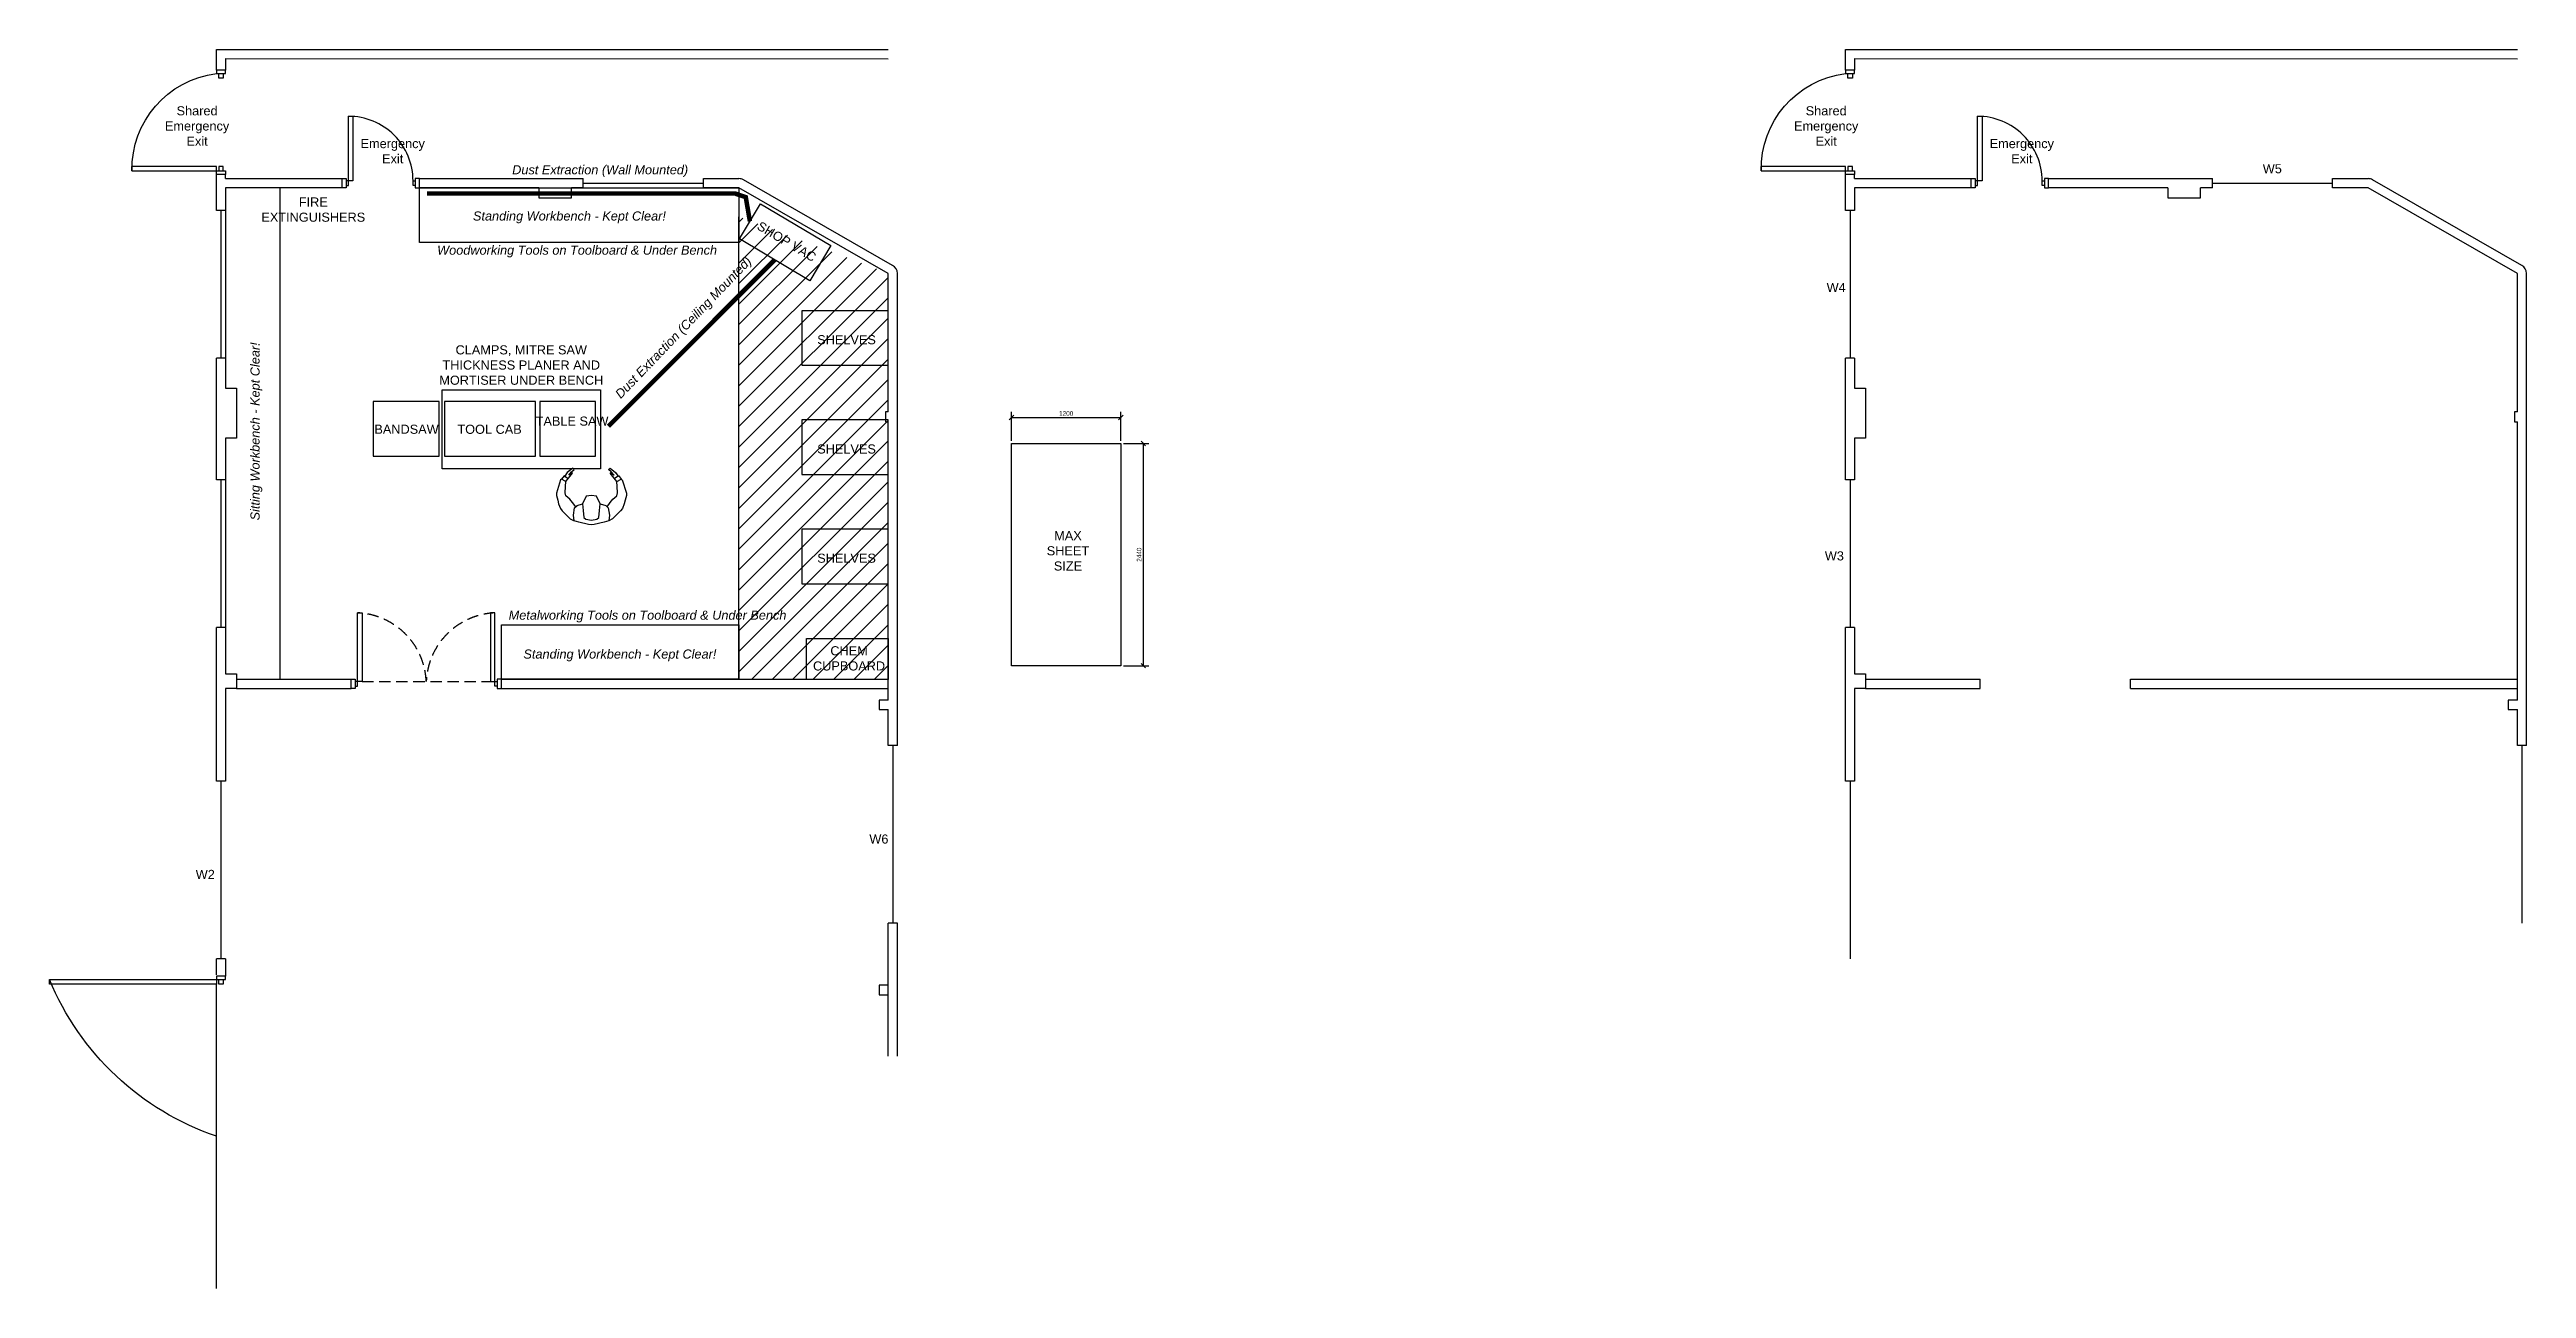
# Model space of a CAD drawing. Extents: x 174723 to 417084, y 13529 to 78714.
# Drawn here: x 389875 to 417084, y 27891 to 41502 of the extents above; entities that cross this region are included whole.
import ezdxf

# ---------------------------------------------------------------- set-up
doc = ezdxf.new("R2010")
doc.units = 0
doc.linetypes.add('DASHED2', pattern=[0.375, 0.25, -0.125])
doc.linetypes.add('HIDDEN', pattern=[0.375, 0.25, -0.125])
doc.layers.get('0').update_dxf_attribs({"linetype": 'CONTINUOUS'})
doc.layers.get('DEFPOINTS').update_dxf_attribs({"linetype": 'CONTINUOUS'})
for name, color, linetype in [('ROOM_TEXT', 1, 'CONTINUOUS'), ('TIMBER', 2, 'CONTINUOUS'), ('VERIFIED_DIMENSIONS', 6, 'CONTINUOUS'), ('WALLS', 7, 'CONTINUOUS'), ('WINDOWS', 5, 'CONTINUOUS')]:
    doc.layers.add(name, color=color, linetype=linetype)
doc.styles.add('ROOM_TEXT', font='arial.ttf')
doc.styles.get("Standard").update_dxf_attribs({"font": 'arial.ttf'})
doc.dimstyles.new('ISO-25', dxfattribs={"dimtxt": 2.5, "dimasz": 2.5, "dimexe": 1.25, "dimexo": 0.625, "dimtad": 1, "dimtxsty": 'STANDARD', "dimcen": 2.5, "dimazin": 3, "dimtfac": 1, "dimtmove": 0, "dimatfit": 3})

msp = doc.modelspace()

# ---------------------------------------------------------------- texts
at = {"layer": 'ROOM_TEXT', "char_height": 100, "attachment_point": 2, "style": 'ROOM_TEXT'}
for s, insert, width in [('Shared Emergency Exit', (391495.697, 40878.851), 785.19937), ('Shared Emergency Exit', (409391.509, 40878.851), 785.19937), ('Emergency Exit', (393644.772, 40518.758), 785.19937), ('Emergency Exit', (411540.583, 40518.758), 785.19937), ('{\\fArial|b0|i1|c0|p34;Dust Extraction (Wall Mounted)}', (395923.451, 40231.227), 3150.7645), ('W5', (414292.245, 40242.71), 785.19937), ('FIRE\\PEXTINGUISHERS', (392772.143, 39877.062), 785.19937), ('{\\fArial|b0|i1|c0|p34;Standing Workbench - Kept Clear!}', (395585.993, 39723.398), 3150.7645), ('{\\fArial|b0|i1|c0|p34;Woodworking Tools on Toolboard & Under Bench}', (395670.282, 39348.571), 3150.7645), ('W4', (409501.476, 38937.984), 785.19937), ('CLAMPS, MITRE SAW\\PTHICKNESS PLANER AND MORTISER UNDER BENCH', (395056.819, 38252.703), 1934.08639), ('BANDSAW', (393796.481, 37380.703), 785.19937), ('TABLE SAW', (395614.872, 37469.873), 785.19937), ('MAX SHEET SIZE', (401062.366, 36211.968), 785.19937), ('W3', (409481.476, 35989.643), 785.19937), ('{\\fArial|b0|i1|c0|p34;Metalworking Tools on Toolboard & Under Bench}', (396444.135, 35338.177), 3150.7645), ('{\\fArial|b0|i1|c0|p34;Standing Workbench - Kept Clear!}', (396140.463, 34910.889), 3150.7645), ('W6', (398985.664, 32878.778), 785.19937), ('W2', (391585.664, 32489.958), 785.19937)]:
    msp.add_mtext(s, dxfattribs=dict(at, insert=insert, width=width))
for s, insert, width, rotation in [('SHOP VAC', (397998.497, 39436.13), 785.19937, 329.3484858), ('{\\fArial|b0|i1|c0|p34;Dust Extraction (Ceiling Mounted)}', (396800.247, 38483.357), 3150.7645, 46.2159499), ('{\\fArial|b0|i1|c0|p34;Sitting Workbench - Kept Clear!}', (392082.266, 37307.341), 3150.7645, 90)]:
    msp.add_mtext(s, dxfattribs=dict(at, insert=insert, width=width, rotation=rotation))

# ---------------------------------------------------------------- blocks, each defined once
blk = doc.blocks.new('A$C6F104416')
for p, q in [((106, 146), (57, 120)), ((93, 86), (132, 112)), ((677, 86), (639, 112)), ((665, 146), (713, 120))]:
    blk.add_line(p, q)
for points in [[(213, 424), (179, 377), (149, 341), (104, 302), (98, 270), (103, 201), (106, 146), (134, 109), (178, 53), (171, 47), (136, 77), (167, 39), (197, 14), (180, 0), (119, 45), (93, 86), (85, 85), (57, 120), (47, 128), (1, 273), (0, 299), (16, 349), (25, 391), (44, 443), (64, 466), (114, 517), (153, 555), (195, 578)], [(288, 390), (228, 410), (200, 435), (188, 515), (195, 578), (245, 593), (353, 618), (385, 620), (418, 618), (525, 593), (575, 578), (583, 515), (570, 435), (543, 410), (483, 390)], [(558, 424), (591, 377), (622, 341), (666, 302), (672, 270), (668, 201), (665, 146), (637, 109), (592, 53), (599, 47), (634, 77), (603, 39), (574, 14), (590, 0), (652, 45), (677, 86), (685, 85), (713, 120), (724, 128), (770, 273), (770, 299), (754, 349), (745, 391), (726, 443), (707, 466), (657, 517), (618, 555), (575, 578)]]:
    blk.add_lwpolyline(points)
blk.add_lwpolyline([(443, 305), (483, 390), (478, 428), (475, 463), (468, 540), (445, 560), (385, 570), (325, 560), (303, 540), (295, 463), (293, 428), (288, 390), (328, 305), (385, 299)], close=True)
blk = doc.blocks.new('SHELVING')
at = {"layer": 'WALLS'}
blk.add_lwpolyline([(139917, 53052), (140517, 53052), (140517, 54002), (139917, 54002)], close=True, dxfattribs=at)
at = {"layer": 'ROOM_TEXT', "insert": (140186, 53544), "char_height": 100, "width": 785.2, "attachment_point": 2, "rotation": 90, "style": 'ROOM_TEXT'}
blk.add_mtext('SHELVES', dxfattribs=at)
blk = doc.blocks.new('CHEMICAL_CUPBOARD')
at = {"layer": 'WALLS', "color": 2}
blk.add_lwpolyline([(124652, 50866), (125552, 50866), (125552, 50416), (124652, 50416)], close=True, dxfattribs=at)
at = {"layer": 'ROOM_TEXT', "insert": (125121, 50780), "char_height": 100, "width": 785.2, "attachment_point": 2, "style": 'ROOM_TEXT'}
blk.add_mtext('CHEM CUPBOARD', dxfattribs=at)
blk = doc.blocks.new('TOOL_CAB')
at = {"layer": 'WALLS'}
blk.add_lwpolyline([(125224, 50334), (126224, 50334), (126224, 50934), (125224, 50934)], close=True, dxfattribs=at)
at = {"layer": 'ROOM_TEXT', "insert": (125718, 50680), "char_height": 100, "width": 785.2, "attachment_point": 2, "style": 'ROOM_TEXT'}
blk.add_mtext('TOOL CAB', dxfattribs=at)
blk = doc.blocks.new('_OBLIQUE')
at = {"color": 0, "linetype": 'BYBLOCK'}
blk.add_line((-0.5, -0.5), (0.5, 0.5), dxfattribs=at)
blk = doc.blocks.new('*D96')
at = {"layer": 'DEFPOINTS', "color": 0}
for p in [(401643, 37459), (400443, 37173), (401643, 37173)]:
    blk.add_point(p, dxfattribs=at)
at = {"layer": 'VERIFIED_DIMENSIONS', "color": 0}
for p, q in [((400443, 37204), (400443, 37521)), ((400443, 37459), (401643, 37459)), ((401643, 37204), (401643, 37521))]:
    blk.add_line(p, q, dxfattribs=at)
at = {"layer": 'VERIFIED_DIMENSIONS', "color": 0, "xscale": 50, "yscale": 50, "zscale": 50, "rotation": 180}
blk.add_blockref('_OBLIQUE', (400443, 37459), dxfattribs=at)
at = {"layer": 'VERIFIED_DIMENSIONS', "color": 0, "xscale": 50, "yscale": 50, "zscale": 50}
blk.add_blockref('_OBLIQUE', (401643, 37459), dxfattribs=at)
at = {"layer": 'VERIFIED_DIMENSIONS', "color": 0, "insert": (401043, 37504), "char_height": 50, "attachment_point": 5}
blk.add_mtext('1200', dxfattribs=at)
blk = doc.blocks.new('*D97')
at = {"layer": 'DEFPOINTS', "color": 0}
for p in [(401643, 37173), (401643, 34733), (401890, 34733)]:
    blk.add_point(p, dxfattribs=at)
at = {"layer": 'VERIFIED_DIMENSIONS', "color": 0}
for p, q in [((401674, 37173), (401952, 37173)), ((401890, 37173), (401890, 34733)), ((401674, 34733), (401952, 34733))]:
    blk.add_line(p, q, dxfattribs=at)
at = {"layer": 'VERIFIED_DIMENSIONS', "color": 0, "xscale": 50, "yscale": 50, "zscale": 50}
for p, rotation in [((401890, 37173), 90), ((401890, 34733), 270)]:
    blk.add_blockref('_OBLIQUE', p, dxfattribs=dict(at, rotation=rotation))
at = {"layer": 'VERIFIED_DIMENSIONS', "color": 0, "insert": (401844, 35953), "char_height": 50, "attachment_point": 5, "rotation": 90}
blk.add_mtext('2440', dxfattribs=at)

# ---------------------------------------------------------------- dimensions: what is measured, and where the dimension line sits
at = {"layer": 'VERIFIED_DIMENSIONS'}
dim = msp.add_linear_dim(base=(401642.76, 37458.959), p1=(400442.76, 37173.06), p2=(401642.76, 37173.06), dimstyle='ISO-25', override={"dimscale": 50, "dimtxt": 1, "dimasz": 1, "dimgap": 0.4, "dimblk1": 'OBLIQUE', "dimblk2": 'OBLIQUE', "dimsah": 1}, dxfattribs=at)
dim.commit()
dim.dimension.update_dxf_attribs({"geometry": '*D96', "text_midpoint": (401042.76, 37504.488)})
dim = msp.add_linear_dim(base=(401889.641, 34733.06), p1=(401642.76, 37173.06), p2=(401642.76, 34733.06), angle=90, dimstyle='ISO-25', override={"dimscale": 50, "dimtxt": 1, "dimasz": 1, "dimgap": 0.4, "dimblk1": 'OBLIQUE', "dimblk2": 'OBLIQUE', "dimsah": 1}, dxfattribs=at)
dim.commit()
dim.dimension.update_dxf_attribs({"geometry": '*D97', "text_midpoint": (401844.113, 35953.06)})

# ---------------------------------------------------------------- hatches: boundary and pattern name
at = {"layer": 'WALLS'}
h = msp.add_hatch(dxfattribs=at)
h.set_pattern_fill('ANSI31', color=256, scale=50)
h.set_pattern_definition([(45, (255609.26, -14452.65), (-112.2532, 112.2532), [])])
h.paths.add_polyline_path([(399088.295, 39043.27), (397448.295, 39665.196), (397448.295, 34583.27), (399088.295, 34583.27)])

# ---------------------------------------------------------------- linework, layer by layer
at = {"linetype": 'HIDDEN', "ltscale": 500}
msp.add_line((393308.295, 34558.27), (394718.295, 34558.27), dxfattribs=at)
at = {"linetype": 'CONTINUOUS'}
for points in [[(391808.295, 41238.811), (391808.295, 41276.811), (391708.295, 41276.811), (391708.295, 41238.811)], [(391783.295, 41238.811), (391783.295, 41188.811), (391733.295, 41188.811), (391733.295, 41238.811)], [(409704.106, 41238.811), (409704.106, 41276.811), (409604.106, 41276.811), (409604.106, 41238.811)], [(409679.106, 41238.811), (409679.106, 41188.811), (409629.106, 41188.811), (409629.106, 41238.811)], [(391708.294, 40168.055), (391708.294, 40218.055), (390780.594, 40218.055), (390780.594, 40168.055)], [(391808.295, 40168.055), (391808.295, 40130.055), (391708.294, 40130.055), (391708.294, 40168.055)], [(391783.294, 40168.055), (391783.294, 40218.055), (391733.294, 40218.055), (391733.294, 40168.055)], [(393133.795, 39983.89), (393088.295, 39983.89), (393088.295, 40083.89), (393133.795, 40083.89)], [(393133.795, 40008.89), (393158.295, 40008.89), (393158.295, 40058.89), (393133.795, 40058.89)], [(393892.795, 40008.89), (393868.295, 40008.89), (393868.295, 40058.89), (393892.795, 40058.89)], [(393892.795, 39983.89), (393938.295, 39983.89), (393938.295, 40083.89), (393892.795, 40083.89)], [(409604.106, 40168.055), (409604.106, 40218.055), (408676.406, 40218.055), (408676.406, 40168.055)], [(409704.106, 40168.055), (409704.106, 40130.055), (409604.106, 40130.055), (409604.106, 40168.055)], [(409679.106, 40168.055), (409679.106, 40218.055), (409629.106, 40218.055), (409629.106, 40168.055)], [(411029.606, 39983.89), (410984.106, 39983.89), (410984.106, 40083.89), (411029.606, 40083.89)], [(411029.606, 40008.89), (411054.106, 40008.89), (411054.106, 40058.89), (411029.606, 40058.89)], [(411788.606, 40008.89), (411764.106, 40008.89), (411764.106, 40058.89), (411788.606, 40058.89)], [(411788.606, 39983.89), (411834.106, 39983.89), (411834.106, 40083.89), (411788.606, 40083.89)], [(393233.795, 34483.27), (393188.295, 34483.27), (393188.295, 34583.27), (393233.795, 34583.27)], [(393233.795, 34508.27), (393258.295, 34508.27), (393258.295, 34558.27), (393233.795, 34558.27)], [(394792.795, 34508.27), (394768.295, 34508.27), (394768.295, 34558.27), (394792.795, 34558.27)], [(394792.795, 34483.27), (394838.295, 34483.27), (394838.295, 34583.27), (394792.795, 34583.27)]]:
    msp.add_lwpolyline(points, close=True, dxfattribs=at)
for points in [[(393208.294, 40058.89), (393158.295, 40058.89), (393158.295, 40768.89), (393208.294, 40768.89)], [(411104.106, 40058.89), (411054.106, 40058.89), (411054.106, 40768.89), (411104.106, 40768.89)], [(400442.76, 37173.06), (401642.76, 37173.06), (401642.76, 34733.06), (400442.76, 34733.06)], [(393308.295, 34558.27), (393258.295, 34558.27), (393258.295, 35313.27), (393308.295, 35313.27)], [(394718.295, 34558.27), (394768.295, 34558.27), (394768.295, 35313.27), (394718.295, 35313.27)]]:
    msp.add_lwpolyline(points, close=True)
at = {"linetype": 'CONTINUOUS', "extrusion": (0, 0, -1)}
for centre in [(-391839.632, 40187.764), (-409735.443, 40187.764)]:
    msp.add_arc(centre, 1059.221, 358.9338277, 82.8773302, dxfattribs=at)
for centre in [(393158.295, 40058.89), (411054.106, 40058.89)]:
    msp.add_arc(centre, 710, 359.9999731, 89.9999969)
at = {"linetype": 'HIDDEN', "ltscale": 500}
for centre, start, end in [((393224.754, 34524.729), 2.4356259, 87.564346), ((394801.836, 34524.729), 92.435654, 177.5643741)]:
    msp.add_arc(centre, 789.254, start, end, dxfattribs=at)
at = {"layer": 'ROOM_TEXT'}
for p, q in [((391808.295, 31323.27), (391708.294, 31323.27)), ((391708.294, 31323.27), (391708.294, 31285.27)), ((391808.295, 31285.27), (391808.295, 31323.27)), ((389874.958, 31285.269), (391708.294, 31285.27)), ((389874.958, 31235.269), (389874.958, 31285.269)), ((391708.294, 31235.27), (389874.958, 31235.269)), ((391708.294, 31285.27), (391808.295, 31285.27)), ((391708.294, 31285.27), (391708.294, 31235.27)), ((391708.294, 27891.27), (391708.294, 31235.27)), ((391733.294, 31235.27), (391733.294, 31285.27)), ((391733.294, 31285.27), (391783.294, 31285.27)), ((391783.294, 31235.27), (391733.294, 31235.27)), ((391783.294, 31285.27), (391783.294, 31235.27))]:
    msp.add_line(p, q, dxfattribs=at)
at = {"layer": 'ROOM_TEXT', "extrusion": (0, 0, -1)}
msp.add_arc((-392691.143, 32446.6), 3046.241, 288.8228385, 337.5898583, dxfattribs=at)
at = {"layer": 'TIMBER'}
msp.add_line((413634.108, 40033.89), (414954.11, 40033.89), dxfattribs=at)
for points in [[(409654.106, 39733.266), (409654.106, 38113.271)], [(409654.106, 36773.27), (409654.106, 35153.272)], [(417034.106, 33854.755), (417034.106, 31902.802)], [(409654.106, 33465.934), (409654.106, 31513.982)]]:
    msp.add_lwpolyline(points, dxfattribs=at)
at = {"layer": 'VERIFIED_DIMENSIONS'}
msp.add_lwpolyline([(391928.295, 34583.27), (392408.295, 34583.27), (392408.295, 39983.89), (391808.295, 39983.89), (391808.295, 37783.27), (391928.295, 37783.27), (391928.295, 37233.27), (391868.295, 37233.27), (391808.295, 37233.27), (391808.295, 34643.27), (391928.295, 34643.27), (391928.295, 34583.27)], dxfattribs=at)
for points in [[(393938.295, 39383.89), (393938.295, 39983.89), (397448.295, 39983.89), (397448.295, 39383.889)], [(394838.296, 34583.27), (394838.296, 35183.27), (397448.295, 35183.27), (397448.295, 34583.27)]]:
    msp.add_lwpolyline(points, close=True, dxfattribs=at)
at = {"layer": 'WALLS'}
for p, q in [((391708.295, 41276.811), (391708.295, 41502.049)), ((391708.295, 41502.049), (399088.295, 41501.429)), ((391808.295, 41402.049), (399088.295, 41401.429)), ((409604.106, 41276.811), (409604.106, 41502.049)), ((409604.106, 41502.049), (416984.106, 41501.429)), ((409704.106, 41402.049), (416984.106, 41401.429)), ((391708.294, 39733.266), (391708.294, 40130.055)), ((391808.295, 40083.89), (391808.295, 40130.055)), ((409604.106, 39733.266), (409604.106, 40130.055)), ((409704.106, 40083.89), (409704.106, 40130.055)), ((391708.294, 36773.27), (391708.294, 38113.271)), ((409604.106, 36773.27), (409604.106, 38113.271)), ((391708.294, 33465.934), (391708.294, 35153.272)), ((409604.106, 33465.934), (409604.106, 35153.272)), ((393188.295, 34483.27), (393188.295, 34583.27)), ((394838.296, 34483.27), (394838.296, 34583.27)), ((411084.106, 34483.27), (411084.106, 34583.27)), ((412734.108, 34483.27), (412734.108, 34583.27)), ((399188.295, 33854.755), (399088.295, 33854.755)), ((417084.106, 33854.755), (416984.106, 33854.755)), ((391808.295, 33465.934), (391708.294, 33465.934)), ((409704.106, 33465.934), (409604.106, 33465.934)), ((399188.295, 31902.802), (399088.295, 31902.802)), ((391808.295, 31513.982), (391708.294, 31513.982)), ((391708.295, 31335.234), (391708.295, 31513.982))]:
    msp.add_line(p, q, dxfattribs=at)
for points in [[(391808.295, 41402.049), (391808.295, 41276.811)], [(409704.106, 41402.049), (409704.106, 41276.811)], [(391808.295, 40083.89), (393088.295, 40083.89)], [(393938.295, 40083.89), (395738.297, 40083.89)], [(395738.297, 39983.89), (395738.297, 40083.89)], [(397058.299, 40083.89), (397448.295, 40083.89)], [(397058.299, 39983.89), (397058.299, 40083.89)], [(399136.709, 39130.768), (397496.709, 40071.388)], [(409704.106, 40083.89), (410984.106, 40083.89)], [(411834.106, 40083.89), (413634.108, 40083.89)], [(413634.108, 39983.89), (413634.108, 40083.89)], [(414954.11, 40083.89), (415344.106, 40083.89)], [(414954.11, 39983.89), (414954.11, 40083.89)], [(417032.521, 39130.768), (415392.521, 40071.388)], [(391808.295, 39733.266), (391708.294, 39733.266)], [(393088.295, 39983.89), (391808.295, 39983.89), (391808.295, 39733.266)], [(395248.295, 39983.89), (393938.295, 39983.89)], [(395248.295, 39983.89), (395248.295, 39873.89), (395608.295, 39873.89), (395608.295, 39983.89)], [(395738.297, 39983.89), (395608.295, 39983.89)], [(397448.295, 39983.89), (397058.299, 39983.89)], [(399088.295, 39043.27), (397448.295, 39983.89), (397448.295, 39983.89)], [(409704.106, 39733.266), (409604.106, 39733.266)], [(410984.106, 39983.89), (409704.106, 39983.89), (409704.106, 39733.266)], [(413144.106, 39983.89), (411834.106, 39983.89)], [(413144.106, 39983.89), (413144.106, 39873.89), (413504.106, 39873.89), (413504.106, 39983.89)], [(413634.108, 39983.89), (413504.106, 39983.89)], [(415344.106, 39983.89), (414954.11, 39983.89)], [(416984.106, 39043.27), (415344.106, 39983.89), (415344.106, 39983.89)], [(397448.295, 34583.27), (397448.295, 39665.196)], [(399088.295, 37523.27), (399088.295, 39043.27)], [(399188.295, 33854.755), (399188.295, 39043.27)], [(416984.106, 37523.27), (416984.106, 39043.27)], [(417084.106, 33854.755), (417084.106, 39043.27)], [(391808.295, 38113.271), (391708.294, 38113.271)], [(391808.295, 38113.271), (391808.295, 37783.27)], [(409704.106, 38113.271), (409604.106, 38113.271)], [(409704.106, 38113.271), (409704.106, 37783.27)], [(391808.295, 37783.27), (391928.295, 37783.27), (391928.295, 37233.27), (391808.295, 37233.27)], [(409704.106, 37783.27), (409824.106, 37783.27), (409824.106, 37233.27), (409704.106, 37233.27)], [(399088.295, 37523.27), (399058.295, 37523.27), (399058.295, 37413.27), (399088.295, 37413.27)], [(399088.295, 34355.77), (399088.295, 37413.27)], [(416984.106, 37523.27), (416954.106, 37523.27), (416954.106, 37413.27), (416984.106, 37413.27)], [(416984.106, 34355.77), (416984.106, 37413.27)], [(391808.295, 37233.27), (391808.295, 36773.27)], [(409704.106, 37233.27), (409704.106, 36773.27)], [(391808.295, 36773.27), (391708.294, 36773.27)], [(409704.106, 36773.27), (409604.106, 36773.27)], [(391808.295, 35153.272), (391708.294, 35153.272)], [(391808.295, 35153.272), (391808.295, 34643.27)], [(409704.106, 35153.272), (409604.106, 35153.272)], [(409704.106, 35153.272), (409704.106, 34643.27)], [(391808.295, 34643.27), (391928.295, 34643.27), (391928.295, 34483.27), (391808.295, 34483.27)], [(391928.295, 34583.27), (393188.295, 34583.27)], [(394838.296, 34583.27), (399088.295, 34583.27)], [(409704.106, 34643.27), (409824.106, 34643.27), (409824.106, 34483.27), (409704.106, 34483.27)], [(409824.106, 34583.27), (411084.106, 34583.27)], [(412734.108, 34583.27), (416984.106, 34583.27)], [(391808.295, 34483.27), (391808.295, 33465.934)], [(391928.295, 34483.27), (393188.295, 34483.27)], [(394838.296, 34483.27), (399088.295, 34483.27)], [(399088.295, 34355.77), (398988.295, 34355.77), (398988.295, 34250.77), (399088.295, 34250.77)], [(409704.106, 34483.27), (409704.106, 33465.934)], [(409824.106, 34483.27), (411084.106, 34483.27)], [(412734.108, 34483.27), (416984.106, 34483.27)], [(416984.106, 34355.77), (416884.106, 34355.77), (416884.106, 34250.77), (416984.106, 34250.77)], [(399088.295, 33854.755), (399088.295, 34250.77)], [(416984.106, 33854.755), (416984.106, 34250.77)], [(399088.295, 30444.547), (399088.295, 31902.802)], [(399188.295, 30444.547), (399188.295, 31902.802)], [(391808.295, 31513.982), (391808.295, 31323.27)], [(399088.295, 31222.016), (398988.295, 31222.016), (398988.295, 31117.016), (399088.295, 31117.016)]]:
    msp.add_lwpolyline(points, dxfattribs=at)
at = {"layer": 'WALLS', "linetype": 'DASHED2', "ltscale": 500, "const_width": 50}
for points in [[(397568.525, 39614.745), (397522.924, 39880.161), (397407.02, 39919.865), (394021.044, 39919.865)], [(397840.944, 39191.764), (396013.711, 37363.852)]]:
    msp.add_lwpolyline(points, dxfattribs=at)
at = {"layer": 'WALLS'}
for points in [[(397683.233, 39808.309), (398457.489, 39349.475), (398228.072, 38962.347), (397453.817, 39421.181)], [(393428.482, 37034.557), (394156.545, 37034.557), (394156.545, 37634.557), (393428.482, 37634.557)], [(394188.021, 37765.296), (395926.17, 37765.296), (395926.17, 36895.713), (394188.021, 36895.713)], [(395260.516, 37034.557), (395872.674, 37034.557), (395872.674, 37634.557), (395260.516, 37634.557)]]:
    msp.add_lwpolyline(points, close=True, dxfattribs=at)
for centre, start, end in [((397448.295, 39983.89), 61.0436252, 90), ((415344.106, 39983.89), 61.0436252, 90), ((399088.295, 39043.27), 0, 61.0436252), ((416984.106, 39043.27), 0, 61.0436252)]:
    msp.add_arc(centre, 100, start, end, dxfattribs=at)
at = {"layer": 'WINDOWS'}
msp.add_line((395738.297, 40033.89), (397058.299, 40033.89), dxfattribs=at)
for points in [[(391758.294, 39733.266), (391758.294, 38113.271)], [(391758.294, 36773.27), (391758.294, 35153.272)], [(399138.294, 33854.755), (399138.294, 31902.802)], [(391758.294, 33465.934), (391758.294, 31513.982)]]:
    msp.add_lwpolyline(points, dxfattribs=at)

# ---------------------------------------------------------------- block references
at = {"rotation": 180}
msp.add_blockref('A$C6F104416', (396212.545, 36901.975), dxfattribs=at)
at = {"layer": 'WALLS', "rotation": 270}
for p in [(345086.259, 178550.016), (345086.259, 177350.016), (345086.259, 176150.016)]:
    msp.add_blockref('SHELVING', p, dxfattribs=at)
at = {"layer": 'WALLS'}
for name, p in [('TOOL_CAB', (268990.631, -13299.768)), ('CHEMICAL_CUPBOARD', (273536.68, -15833.01))]:
    msp.add_blockref(name, p, dxfattribs=at)

msp.set_redraw_order([(e.dxf.handle, doc.entitydb.next_handle()) for e in msp.query("TEXT MTEXT ATTDEF DIMENSION ARC_DIMENSION")])  # texts and dimensions are drawn at this point

doc.saveas('drawing.dxf')
